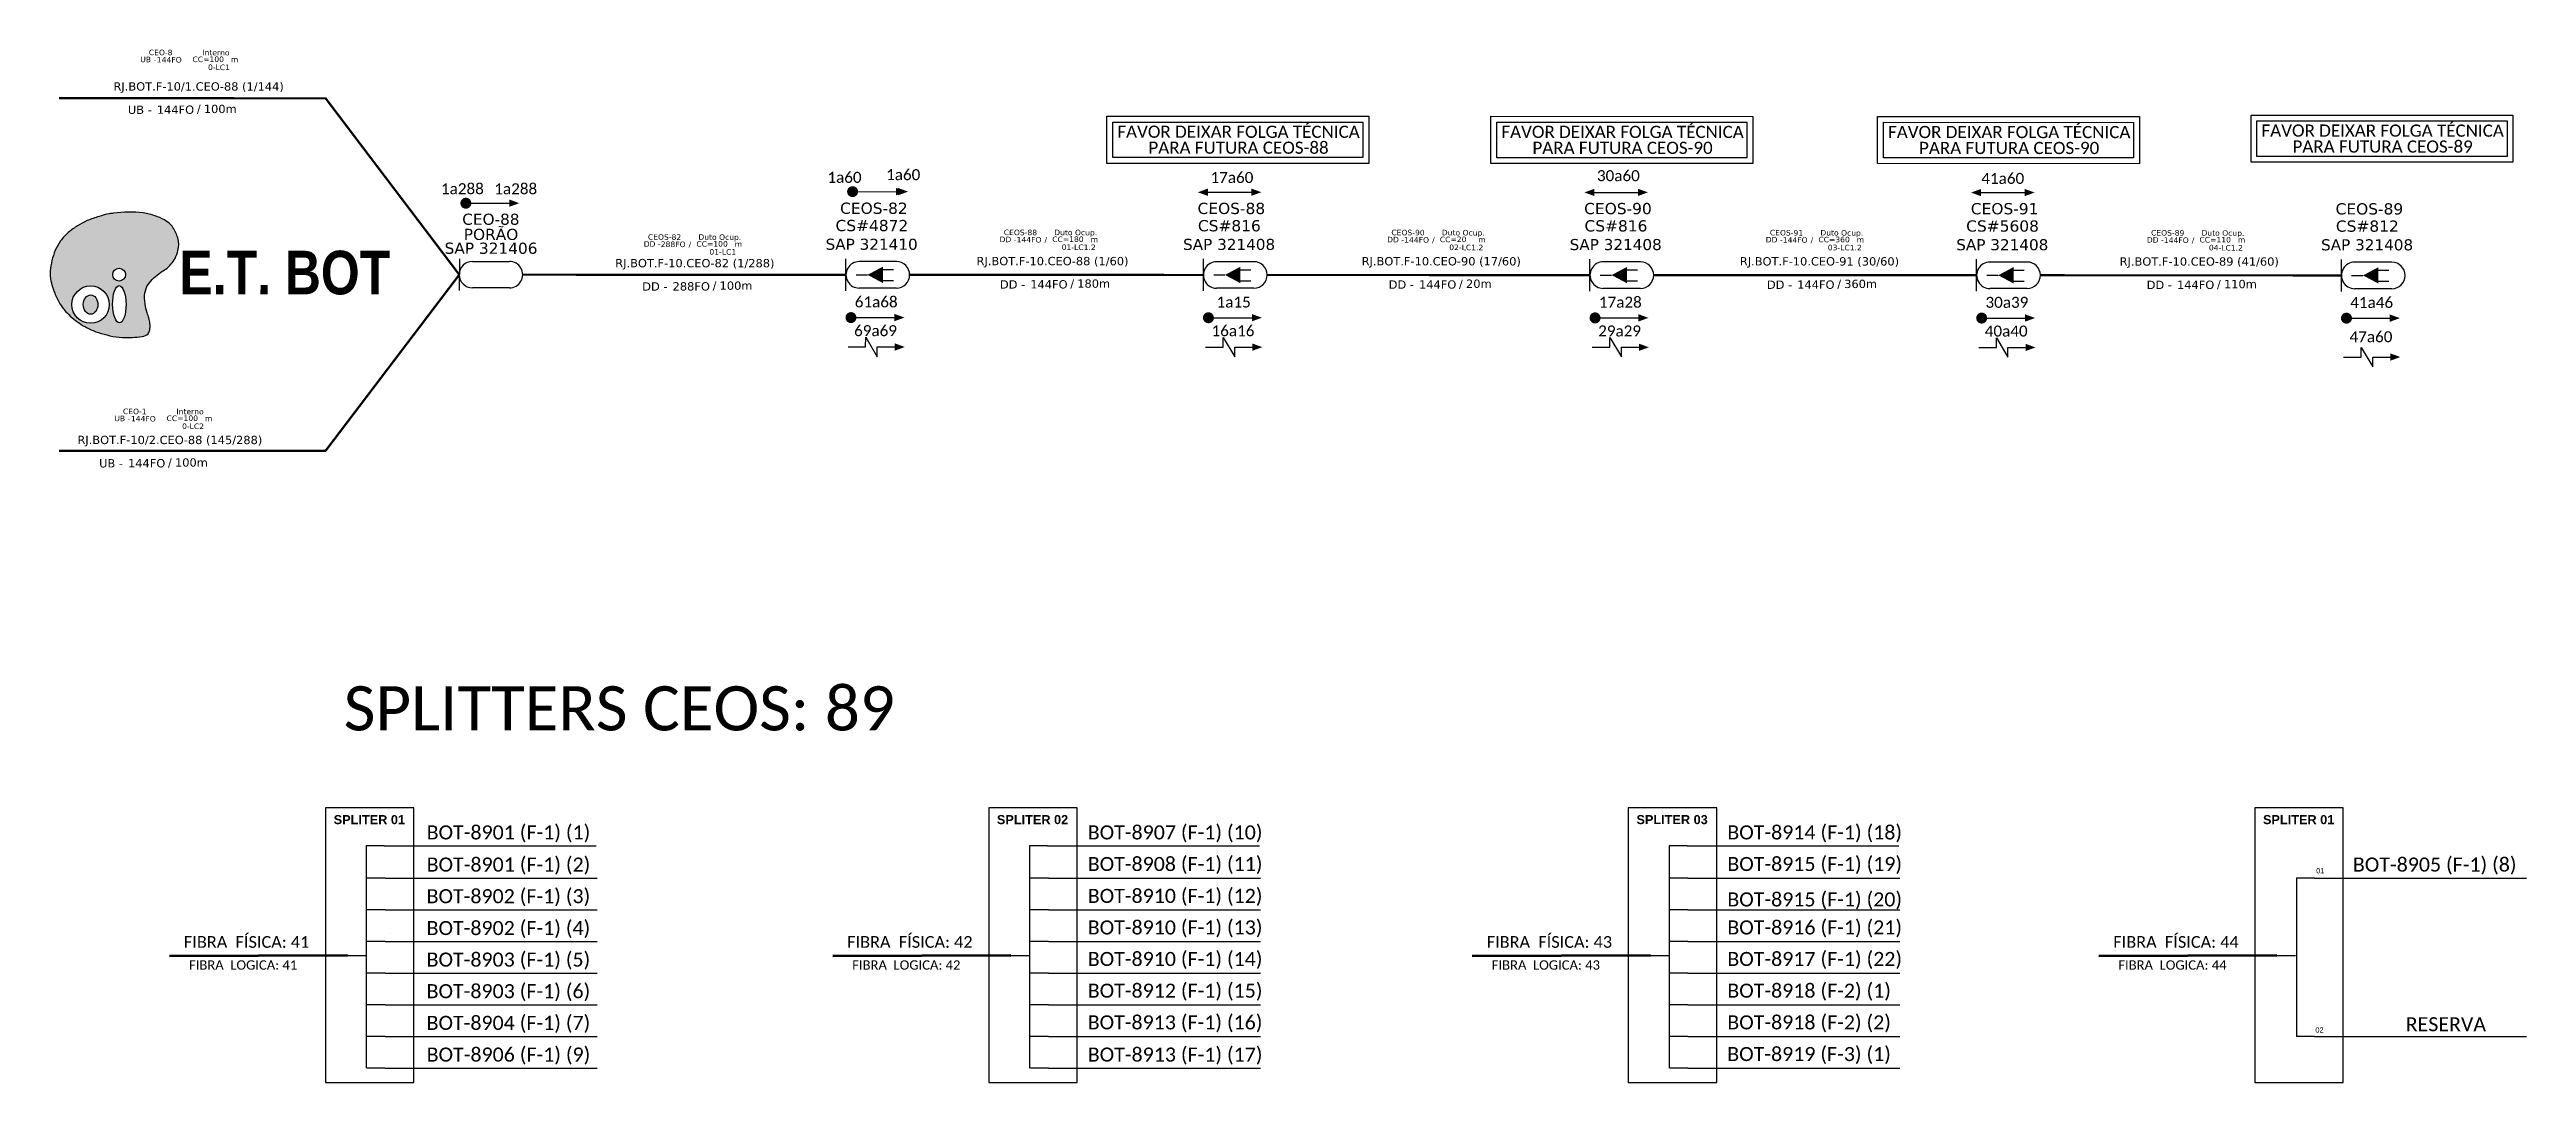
# Model space of a CAD drawing. Header units: millimetres. Extents: x 173500 to 235718, y 275831 to 364053.
# Drawn here: x 174985 to 223345, y 343879 to 364053 of the extents above; entities that cross this region are included whole.
import ezdxf
from ezdxf.enums import TextEntityAlignment as Align

# ---------------------------------------------------------------- set-up
doc = ezdxf.new("R2010")
doc.units = ezdxf.units.MM
doc.header["$LTSCALE"] = 0.1
doc.header["$MEASUREMENT"] = 0
for name, color, linetype in [('20.4-CEOS', 1, 'Continuous'), ('20.5-CABO AÉREO', 1, 'Continuous'), ('20.5-CEO', 1, 'Continuous'), ('E.T.', 7, 'Continuous'), ('label_cabos', 7, 'Continuous'), ('SETA', 7, 'Continuous')]:
    doc.layers.add(name, color=color, linetype=linetype)
doc.layers.add('40.1-ETIQUETAS', color=1, linetype='Continuous', lineweight=20)
doc.styles.add('siredit', font='verdana.ttf')
doc.styles.get("Standard").update_dxf_attribs({"font": 'arial.ttf'})
doc.styles.add('SWISS BIT', font='swisscb.ttf')

msp = doc.modelspace()

# ---------------------------------------------------------------- texts
at = {"color": 0, "attachment_point": 5, "rotation": 359.9784}
for s, insert, char_height, width in [('{\\fCalibri|b0|i0|c0|p34;FAVOR DEIXAR FOLGA TÉCNICA}', (198199, 362446), 238.05, 5071.61), ('{\\fCalibri|b0|i0|c0|p34;PARA FUTURA CEOS-88}', (198199, 362135), 238.05, 5071.61), ('{\\fCalibri|b0|i0|c0|p34;FAVOR DEIXAR FOLGA TÉCNICA}', (205697, 362443), 238.05, 5071.61), ('{\\fCalibri|b0|i0|c0|p34;PARA FUTURA CEOS-90}', (205697, 362132), 238.05, 5071.61), ('{\\fCalibri|b0|i0|c0|p34;FAVOR DEIXAR FOLGA TÉCNICA}', (213246, 362440), 238.05, 5071.61), ('{\\fCalibri|b0|i0|c0|p34;PARA FUTURA CEOS-90}', (213245, 362129), 238.05, 5071.61), ('{\\fCalibri|b0|i0|c0|p34;FAVOR DEIXAR FOLGA TÉCNICA}', (220537, 362468), 238.05, 5071.61), ('{\\fCalibri|b0|i0|c0|p34;PARA FUTURA CEOS-89}', (220537, 362157), 238.05, 5071.61), ('{\\fCalibri|b0|i0|c0|p34;\\C7;1a288}', (184087, 361332), 214.25, 2716.5), ('{\\fCalibri|b0|i0|c0|p34;\\C7;1a60}', (190506, 361555), 214.25, 2716.5), ('{\\fCalibri|b0|i0|c0|p34;\\C7;1a60}', (191652, 361608), 214.25, 2716.5), ('{\\fCalibri|b0|i0|c0|p34;17a60}', (198070, 361553), 214.25, 2716.5), ('{\\fCalibri|b0|i0|c0|p34;30a60}', (205615, 361588), 214.25, 2716.5), ('{\\fCalibri|b0|i0|c0|p34;\\C7;41a60}', (213120, 361535), 214.25, 2716.5), ('{\\fCalibri|b0|i0|c0|p34;\\C7;61a68}', (191125, 359123), 214.25, 2716.5), ('{\\fCalibri|b0|i0|c0|p34;\\C7;1a15}', (198104, 359120), 214.25, 2716.5), ('{\\fCalibri|b0|i0|c0|p34;\\C7;17a28}', (205653, 359117), 214.25, 2716.5), ('{\\fCalibri|b0|i0|c0|p34;\\C7;30a39}', (213201, 359114), 214.25, 2716.5), ('{\\fCalibri|b0|i0|c0|p34;\\C7;41a46}', (220323, 359112), 214.25, 2716.5), ('{\\fCalibri|b0|i0|c0|p34;\\C7;69a69}', (191112, 358561), 214.25, 2716.5), ('{\\fCalibri|b0|i0|c0|p34;\\C7;16a16}', (198091, 358559), 214.25, 2716.5), ('{\\fCalibri|b0|i0|c0|p34;\\C7;29a29}', (205639, 358555), 214.25, 2716.5), ('{\\fCalibri|b0|i0|c0|p34;\\C7;40a40}', (213187, 358553), 214.25, 2716.5), ('{\\fCalibri|b0|i0|c0|p34;\\C7;47a60}', (220309, 358442), 214.25, 2716.5)]:
    msp.add_mtext(s, dxfattribs=dict(at, insert=insert, char_height=char_height, width=width))
at = {"color": 5, "insert": (183046, 361333), "char_height": 214.25, "width": 2716.5, "attachment_point": 5, "rotation": 359.9784}
msp.add_mtext('{\\fCalibri|b0|i0|c0|p34;\\C7;1a288}', dxfattribs=at)
at = {"attachment_point": 5}
for s, insert, char_height, width in [('\\C7;\\fCalibri|b0|i0|c0|p34;SPLITTERS CEOS: 89', (186109, 351180), 864, 13166.6), ('{\\fArial|b1|i0|c0|p34;\\H1x;\\C10;SPLITER 01}', (181229, 349011), 177.53, 1728), ('\\C7;\\fCalibri|b0|i0|c0|p34;BOT-8901 (F-1) (1)', (183945, 348733), 274.32, 7147.84), ('\\C10;\\fArial|b1|i0|c0|p34;\\H1x;SPLITER 02', (194177, 349011), 177.53, 1728), ('\\C7;\\fCalibri|b0|i0|c0|p34;BOT-8907 (F-1) (10)', (196961, 348733), 274.32, 7147.84), ('\\C10;\\fArial|b1|i0|c0|p34;\\H1x;SPLITER 03', (206664, 349011), 177.53, 1728), ('\\C7;\\fCalibri|b0|i0|c0|p34;BOT-8914 (F-1) (18)', (209448, 348733), 274.32, 7147.84), ('\\C10;\\fArial|b1|i0|c0|p34;\\H1x;SPLITER 01', (218897, 349011), 177.53, 1728), ('\\C7;\\fArial|b0|i0|;\\H1.0273588255048;01 ', (181655, 348614), 177.53, 356.02), ('\\C7;\\fCalibri|b0|i0|c0|p34;BOT-8901 (F-1) (2)', (183945, 348105), 274.32, 7147.84), ('\\C7;\\fArial|b0|i0|;\\H1.0273588255048;01 ', (194604, 348614), 177.53, 356.02), ('\\C7;\\fCalibri|b0|i0|c0|p34;BOT-8908 (F-1) (11)', (196961, 348116), 274.32, 7147.84), ('\\C7;\\fArial|b0|i0|;\\H1.0273588255048;01 ', (207091, 348614), 177.53, 356.02), ('\\C7;\\fCalibri|b0|i0|c0|p34;BOT-8915 (F-1) (19)', (209448, 348116), 274.32, 7147.84), ('\\C7;\\fCalibri|b0|i0|c0|p34;BOT-8905 (F-1) (8)', (221553, 348105), 274.32, 7147.84), ('\\C7;\\fArial|b0|i0|;\\H1.0273588255048;02 ', (181650, 348014), 177.53, 375.82), ('\\C7;\\fArial|b0|i0|;\\H1.0273588255048;02 ', (194599, 348014), 177.53, 375.82), ('\\C7;\\fArial|b0|i0|;\\H1.0273588255048;02 ', (207085, 348014), 177.53, 375.82), ('\\C7;\\fArial|b0|i0;\\H0.578704x;01 ', (219319, 348014), 177.53, 375.82), ('\\C7;\\fArial|b0|i0|;\\H1.0273588255048;03 ', (181650, 347409), 177.53, 345.6), ('\\C7;\\fCalibri|b0|i0|c0|p34;BOT-8902 (F-1) (3)', (183944, 347487), 274.32, 7147.84), ('\\C7;\\fArial|b0|i0|;\\H1.0273588255048;03 ', (194599, 347409), 177.53, 345.6), ('\\C7;\\fCalibri|b0|i0|c0|p34;BOT-8910 (F-1) (12)', (196961, 347493), 274.32, 7147.84), ('\\C7;\\fArial|b0|i0|;\\H1.0273588255048;03 ', (207085, 347409), 177.53, 345.6), ('\\C7;\\fCalibri|b0|i0|c0|p34;BOT-8915 (F-1) (20)', (209448, 347424), 274.32, 7147.84), ('\\C7;\\fCalibri|b0|i0|c0|p34;FIBRA  FÍSICA: 41', (178833, 346622), 228.59, 3456), ('\\C7;\\fArial|b0|i0|;\\H1.0273588255048;04 ', (181635, 346795), 177.53, 375.82), ('\\C7;\\fCalibri|b0|i0|c0|p34;BOT-8902 (F-1) (4)', (183944, 346865), 274.32, 7147.84), ('\\C7;\\fCalibri|b0|i0|c0|p34;FIBRA  FÍSICA: 42', (191782, 346622), 228.59, 3456), ('\\C7;\\fArial|b0|i0|;\\H1.0273588255048;04 ', (194584, 346795), 177.53, 375.82), ('\\C7;\\fCalibri|b0|i0|c0|p34;BOT-8910 (F-1) (13)', (196961, 346877), 274.32, 7147.84), ('\\C7;\\fCalibri|b0|i0|c0|p34;FIBRA  FÍSICA: 43', (204268, 346622), 228.59, 3456), ('\\C7;\\fArial|b0|i0|;\\H1.0273588255048;04 ', (207070, 346795), 177.53, 375.82), ('\\C7;\\fCalibri|b0|i0|c0|p34;BOT-8916 (F-1) (21)', (209448, 346877), 274.32, 7147.84), ('\\C7;\\fCalibri|b0|i0|c0|p34;FIBRA  FÍSICA: 44', (216502, 346622), 228.59, 3456), ('\\C7;\\fCalibri|b0|i0|c0|p34;FIBRA  LOGICA: 41', (178764, 346172), 182.89, 3456), ('\\C7;\\fArial|b0|i0|;\\H1.0273588255048;1', (180788, 346539), 177.53, 175.84), ('\\C7;\\fCalibri|b0|i0|c0|p34;BOT-8903 (F-1) (5)', (183944, 346249), 274.32, 7147.84), ('\\C7;\\fCalibri|b0|i0|c0|p34;FIBRA  LOGICA: 42', (191713, 346172), 182.89, 3456), ('\\C7;\\fArial|b0|i0|;\\H1.0273588255048;1', (193737, 346539), 177.53, 175.84), ('\\C7;\\fCalibri|b0|i0|c0|p34;BOT-8910 (F-1) (14)', (196961, 346261), 274.32, 7147.84), ('\\C7;\\fCalibri|b0|i0|c0|p34;FIBRA  LOGICA: 43', (204199, 346172), 182.89, 3456), ('\\C7;\\fArial|b0|i0|;\\H1.0273588255048;1', (206223, 346539), 177.53, 175.84), ('\\C7;\\fCalibri|b0|i0|c0|p34;BOT-8917 (F-1) (22)', (209448, 346261), 274.32, 7147.84), ('\\C7;\\fCalibri|b0|i0|c0|p34;FIBRA  LOGICA: 44', (216432, 346172), 182.89, 3456), ('\\C7;\\fArial|b0|i0|;\\H1.0273588255048;1', (218456, 346539), 177.53, 175.84), ('\\C7;\\fArial|b0|i0|;\\H1.0273588255048;05 ', (181622, 346153), 177.53, 462.22), ('\\C7;\\fCalibri|b0|i0|c0|p34;BOT-8903 (F-1) (6)', (183944, 345632), 274.32, 7147.84), ('\\C7;\\fArial|b0|i0|;\\H1.0273588255048;05 ', (194571, 346153), 177.53, 462.22), ('\\C7;\\fCalibri|b0|i0|c0|p34;BOT-8912 (F-1) (15)', (196961, 345642), 274.32, 7147.84), ('\\C7;\\fArial|b0|i0|;\\H1.0273588255048;05 ', (207057, 346153), 177.53, 462.22), ('\\C7;\\fCalibri|b0|i0|c0|p34;BOT-8918 (F-2) (1)', (209339, 345642), 274.32, 7147.84), ('\\C7;\\fArial|b0|i0|;\\H1.0273588255048;06 ', (181635, 345539), 177.53, 375.82), ('\\C7;\\fArial|b0|i0|;\\H1.0273588255048;06 ', (194584, 345539), 177.53, 375.82), ('\\C7;\\fArial|b0|i0|;\\H1.0273588255048;06 ', (207070, 345539), 177.53, 375.82), ('\\C7;\\fArial|b0|i0|;\\H1.0273588255048;07 ', (181635, 344903), 177.53, 375.82), ('\\C7;\\fCalibri|b0|i0|c0|p34;BOT-8904 (F-1) (7)', (183944, 345013), 274.32, 7147.84), ('\\C7;\\fArial|b0|i0|;\\H1.0273588255048;07 ', (194584, 344903), 177.53, 375.82), ('\\C7;\\fCalibri|b0|i0|c0|p34;BOT-8913 (F-1) (16)', (196960, 345023), 274.32, 7147.84), ('\\C7;\\fArial|b0|i0|;\\H1.0273588255048;07 ', (207070, 344903), 177.53, 375.82), ('\\C7;\\fCalibri|b0|i0|c0|p34;BOT-8918 (F-2) (2)', (209339, 345023), 274.32, 7147.84), ('\\C7;\\fArial|b0|i0;\\H0.578704x;02 ', (219304, 344903), 177.53, 375.82), ('{\\fCalibri|b0|i0|c0|p34;\\C7;RESERVA}', (221771, 345014), 274.32, 7147.84), ('\\C7;\\fCalibri|b0|i0|c0|p34;BOT-8906 (F-1) (9)', (183945, 344394), 274.32, 7147.84), ('\\C7;\\fCalibri|b0|i0|c0|p34;BOT-8913 (F-1) (17)', (196961, 344394), 274.32, 7147.84), ('\\C7;\\fCalibri|b0|i0|c0|p34;BOT-8919 (F-3) (1)', (209338, 344404), 274.32, 7147.84), ('\\C7;\\fArial|b0|i0|;\\H1.0273588255048;08 ', (181635, 344298), 177.53, 375.82), ('\\C7;\\fArial|b0|i0|;\\H1.0273588255048;08 ', (194584, 344298), 177.53, 375.82), ('\\C7;\\fArial|b0|i0|;\\H1.0273588255048;08 ', (207070, 344298), 177.53, 375.82)]:
    msp.add_mtext(s, dxfattribs=dict(at, insert=insert, char_height=char_height, width=width))
at = {"layer": '20.4-CEOS', "color": 0, "style": 'siredit'}
for s, height, p in [('CEOS-82', 219.4, (191080, 360953)), ('CEOS-88', 219.4, (198059, 360950)), ('CEOS-90', 219.4, (205607, 360947)), ('CEOS-91', 219.4, (213156, 360944)), ('CEOS-89', 219.4, (220278, 360941)), ('SAP 321410', 216.4, (191036, 360250)), ('CS#4872', 219.4, (191041, 360615)), ('SAP 321408', 216.4, (198015, 360247)), ('CS#816', 219.4, (198020, 360612)), ('SAP 321408', 216.4, (205563, 360244)), ('CS#816', 219.4, (205568, 360609)), ('SAP 321408', 216.4, (213111, 360241)), ('CS#5608', 219.4, (213116, 360606)), ('SAP 321408', 216.4, (220233, 360239)), ('CS#812', 219.4, (220238, 360604))]:
    msp.add_text(s, height=height, rotation=359.9784, dxfattribs=at).set_placement(p, align=Align.MIDDLE_CENTER)
at = {"layer": '40.1-ETIQUETAS', "color": 0, "style": 'siredit'}
for s, p in [('RJ.BOT.F-10.CEO-82 (1/288)', (187584, 359881)), ('RJ.BOT.F-10.CEO-88 (1/60)', (194567, 359921)), ('RJ.BOT.F-10.CEO-90 (17/60)', (202157, 359918)), ('RJ.BOT.F-10.CEO-91 (30/60)', (209541, 359916)), ('RJ.BOT.F-10.CEO-89 (41/60)', (216956, 359913))]:
    msp.add_text(s, height=162.31, rotation=359.9784, dxfattribs=at).set_placement(p, align=Align.MIDDLE_CENTER)
for s, height, p in [('DD - ', 162.3, (187122, 359425)), ('288FO', 162.3, (187878, 359427)), ('/', 162, (188006, 359442)), ('DD - ', 162.3, (194105, 359465)), ('144FO', 162.3, (194861, 359467)), ('/', 162, (194989, 359482)), ('DD - ', 162.3, (201695, 359462)), ('144FO', 162.3, (202451, 359464)), ('/', 162, (202579, 359479)), ('DD - ', 162.3, (209079, 359459)), ('144FO', 162.3, (209835, 359461)), ('/', 162, (209963, 359476)), ('DD - ', 162.3, (216494, 359456)), ('144FO', 162.3, (217250, 359458)), ('/', 162, (217378, 359473))]:
    msp.add_text(s, height=height, rotation=359.9784, dxfattribs=at).set_placement(p, align=Align.MIDDLE_RIGHT)
for s, p in [('100m', (188067, 359442)), ('180m', (195050, 359482)), ('20m', (202640, 359479)), ('360m', (210024, 359476)), ('110m', (217439, 359473))]:
    msp.add_text(s, height=162.3, rotation=359.9784, dxfattribs=at).set_placement(p, align=Align.MIDDLE_LEFT)
at = {"layer": 'E.T.', "color": 40, "style": 'SWISS BIT'}
msp.add_text('E.T. BOT', height=850.6, rotation=359.9784, dxfattribs=at).set_placement((179579, 359272), align=Align.CENTER)

# ---------------------------------------------------------------- blocks, each defined once
blk = doc.blocks.new('ETIQUETA_RS5F')
at = {"layer": '40.1-ETIQUETAS', "color": 0, "style": 'siredit'}
blk.add_text('/', height=1.5, dxfattribs=at).set_placement((1.55, -1.95), align=Align.MIDDLE_RIGHT)
for tag, p in [('ETIQUETA_R_PRIMARIA', (1.18, 4.1)), ('ETIQUETA_R_SECUNDARIA', (1.18, 2.1)), ('F_ATIVAS/F_MORTAS', (1.11, -4.24))]:
    blk.add_attdef(tag, text='', height=1.5, dxfattribs=at).set_placement(p, align=Align.MIDDLE_CENTER)
for tag, p in [('TIPO_CABO', (-6.62, -2.12)), ('CAP_CABO', (0.37, -2.09))]:
    blk.add_attdef(tag, text='', height=1.5, dxfattribs=at).set_placement(p, align=Align.MIDDLE_RIGHT)
blk.add_attdef('METROS', text='', height=1.5, dxfattribs=at).set_placement((2.11, -1.95), align=Align.MIDDLE_LEFT)
for tag, p in [('FUSÃO_1', (0.82, -8.39)), ('FUSÃO_2', (0.82, -10.6)), ('FUSÃO_3', (0.82, -12.93)), ('FUSÃO_4', (0.82, -15.14)), ('FUSÃO_5', (0.82, -17.16))]:
    blk.add_attdef(tag, text='', height=1.5, dxfattribs=at).set_placement(p, align=Align.CENTER)
blk = doc.blocks.new('OI')
h = blk.add_hatch(color=40)
edge = h.paths.add_edge_path()
edge.add_spline(control_points=[(4.35, -0.67), (3.92, -0.99), (3.26, -1.5), (2.81, -2.59), (2.9, -3.5), (3.06, -4.27), (3.31, -4.85), (3.37, -5.39), (3.4, -5.88), (3.2, -6.4), (2.54, -6.61), (1.65, -6.63), (0.55, -6.67), (-0.56, -6.42), (-1.61, -6.14), (-2.77, -5.61), (-3.92, -4.77), (-4.89, -3.7), (-5.34, -2.65), (-5.6, -1.94), (-5.85, -0.96), (-5.71, 0.47), (-5.1, 2.02), (-4.14, 3.02), (-3.3, 3.61), (-2.37, 4.16), (-1.36, 4.44), (-0.56, 4.7), (0.79, 4.85), (2.24, 4.97), (3.79, 4.57), (4.67, 4.21), (5.44, 3.65), (5.76, 2.99), (6.03, 2.21), (6.01, 1.46), (5.72, 0.64), (5.31, 0.08), (4.88, -0.38), (4.51, -0.55), (4.35, -0.67)], knot_values=[0, 0, 0, 0, 1.60434, 2.417191, 3.427595, 4.282808, 4.776746, 5.304182, 5.888771, 6.258406, 6.858137, 7.79129, 8.986195, 10.124242, 11.187857, 12.242908, 13.953784, 15.414161, 16.515391, 17.349188, 17.675853, 19.552021, 21.515531, 22.568638, 23.63245, 24.621084, 25.782718, 26.745347, 27.142653, 29.870543, 31.004649, 31.921532, 32.709589, 33.801391, 34.042471, 35.192333, 35.971461, 36.628871, 37.254359, 37.836911, 37.836911, 37.836911, 37.836911], degree=3, periodic=0)
h.paths.add_polyline_path([(1.13, -0.87, -1), (-0.04, -0.87, -1)], flags=16)
edge = h.paths.add_edge_path(flags=16)
edge.add_ellipse((0.56, -3.59), major_axis=(-0.02, 1.71), ratio=0.361305, start_angle=0, end_angle=360)
h.paths.add_polyline_path([(-0.36, -3.62, -1), (-3.8, -3.62, -1)], flags=16)
edge = h.paths.add_edge_path(flags=0)
edge.add_ellipse((-2.08, -3.62), major_axis=(0, 0.885), ratio=0.758294, start_angle=0, end_angle=360)
at = {"color": 40}
for centre, radius in [((-2.08, -3.62), 1.72), ((0.54, -0.87), 0.587)]:
    blk.add_circle(centre, radius, dxfattribs=at)
blk.add_ellipse((0.56, -3.59), major_axis=(-0.02, 1.71), ratio=0.361305, dxfattribs=at)
blk.add_ellipse((-2.08, -3.62), major_axis=(0, 0.885), ratio=0.758294, start_param=-3.141592653589792, end_param=3.141592653589792, dxfattribs=at)
at = {"color": 40, "start_tangent": (-0.800898, -0.598801), "end_tangent": (-0.800898, -0.598801)}
blk.add_spline([(4.35, -0.67), (3.2, -1.78), (2.9, -2.54), (2.92, -3.55), (3.12, -4.38), (3.28, -4.85), (3.37, -5.37), (3.35, -5.95), (3.2, -6.29), (2.66, -6.55), (1.73, -6.63), (0.54, -6.62), (-0.58, -6.41), (-1.6, -6.11), (-2.56, -5.67), (-3.95, -4.67), (-4.89, -3.56), (-5.37, -2.56), (-5.64, -1.78), (-5.72, -1.46), (-5.63, 0.42), (-4.84, 2.22), (-4.13, 2.99), (-3.27, 3.62), (-2.4, 4.09), (-1.3, 4.47), (-0.37, 4.72), (0.02, 4.77), (2.75, 4.8), (3.85, 4.53), (4.69, 4.16), (5.31, 3.68), (5.85, 2.73), (5.93, 2.5), (5.94, 1.35), (5.67, 0.62), (5.29, 0.08), (4.84, -0.36), (4.35, -0.67)], degree=3, dxfattribs=at)
blk = doc.blocks.new('Inst CB DT OCUP CFOA-SM-DD-S-288-TS')
at = {"layer": 'label_cabos', "color": 0, "style": 'siredit'}
for tag, flags, p in [('ID_ATIVIDADE', 3, (1.31, 2.67)), ('FATOR', 1, (11.56, 2.55))]:
    blk.add_attdef(tag, text='', height=1, rotation=359.69, dxfattribs=dict(at, flags=flags)).set_placement(p, align=Align.MIDDLE_CENTER)
for tag, p in [('TIPO_CABO', (1.11, 0)), ('DESTINO_CABO', (3.13, 1.26)), ('CABO', (4.69, -0.05)), ('/', (7.71, -0.05)), ('LANCE', (10.41, 0.02)), ('TIPO_CABO', (13.11, 1.24)), ('UND', (16.46, 0)), ('FID', (13.65, -1.41))]:
    blk.add_attdef(tag, text='', height=1, rotation=359.69, dxfattribs=at).set_placement(p, align=Align.MIDDLE_CENTER)
blk.add_attdef('QTDE', (11.93, -0.45), '', height=1, rotation=359.69, dxfattribs=at)
blk = doc.blocks.new('Inst CB DT OCUP CFOA-SM-DD-S-144')
at = {"layer": 'label_cabos', "color": 0, "style": 'siredit'}
for tag, flags, p in [('ID_ATIVIDADE', 3, (1.31, 2.67)), ('FATOR', 1, (11.56, 2.55))]:
    blk.add_attdef(tag, text='', height=1, rotation=359.69, dxfattribs=dict(at, flags=flags)).set_placement(p, align=Align.MIDDLE_CENTER)
for tag, p in [('TIPO_CABO', (1.11, 0)), ('DESTINO_CABO', (3.13, 1.26)), ('CABO', (4.69, -0.05)), ('/', (7.71, -0.05)), ('LANCE', (10.41, 0.02)), ('TIPO_CABO', (13.11, 1.24)), ('UND', (16.46, 0)), ('FID', (13.65, -1.41))]:
    blk.add_attdef(tag, text='', height=1, rotation=359.69, dxfattribs=at).set_placement(p, align=Align.MIDDLE_CENTER)
blk.add_attdef('QTDE', (11.93, -0.45), '', height=1, rotation=359.69, dxfattribs=at)
blk = doc.blocks.new('Inst CB INT CFOI-SM-UB-144')
at = {"layer": 'label_cabos', "color": 0, "style": 'siredit'}
for tag, flags, p in [('ID_ATIVIDADE', 3, (1.31, 2.67)), ('/', 2, (7.71, -0.05)), ('FATOR', 1, (11.56, 2.55))]:
    blk.add_attdef(tag, text='', height=1, rotation=359.69, dxfattribs=dict(at, flags=flags)).set_placement(p, align=Align.MIDDLE_CENTER)
for tag, p in [('TIPO_CABO', (1.11, 0)), ('DESTINO_CABO', (3.13, 1.26)), ('CABO', (4.69, -0.05)), ('LANCE', (10.41, 0.02)), ('TIPO_CABO', (13.11, 1.24)), ('UND', (16.46, 0)), ('FID', (13.65, -1.41))]:
    blk.add_attdef(tag, text='', height=1, rotation=359.69, dxfattribs=at).set_placement(p, align=Align.MIDDLE_CENTER)
blk.add_attdef('QTDE', (11.93, -0.45), '', height=1, rotation=359.69, dxfattribs=at)
blk = doc.blocks.new('*U54')
at = {"layer": '20.5-CEO'}
for p, q in [((-1.56, 1.26), (1.8, 1.26)), ((1.8, -1.13), (-1.56, -1.13))]:
    blk.add_line(p, q, dxfattribs=at)
blk.add_lwpolyline([(-2.75, 1.51), (-2.75, -1.38)], dxfattribs=at)
for centre, start, end in [((-1.56, 0.07), 90, 270), ((1.8, 0.07), 270, 90)]:
    blk.add_arc(centre, 1.2, start, end, dxfattribs=at)
at = {"layer": '20.5-CEO', "color": 7, "style": 'siredit'}
for tag, p in [('FID', (0.11, 5.61)), ('LOCAL', (0.12, 4.23)), ('SAP', (0.12, 2.97)), ('FIBRAS_RESERVA', (0.12, -1.94))]:
    blk.add_attdef(tag, text='', height=1.01, dxfattribs=at).set_placement(p, align=Align.TOP_CENTER)
for tag, flags, p in [('ID_ATIVIDADE', 3, (0.11, -3.51)), ('FATOR', 1, (0.11, -4.82))]:
    blk.add_attdef(tag, text='', height=1.01, dxfattribs=dict(at, flags=flags)).set_placement(p, align=Align.TOP_CENTER)
at = {"layer": '20.5-CEO', "color": 7, "style": 'siredit', "flags": 3}
blk.add_attdef('QTDE', (-4.88, -7.06), '', height=1.01, dxfattribs=at)

# ---------------------------------------------------------------- linework, layer by layer
at = {"color": 7, "linetype": 'Continuous'}
for p, q in [((181169, 348500), (181169, 344157)), ((181521, 348500), (181169, 348500)), ((194118, 348500), (194118, 344157)), ((194470, 348500), (194118, 348500)), ((206604, 348500), (206604, 344157)), ((206956, 348500), (206604, 348500)), ((181539, 347871), (181187, 347871)), ((194488, 347871), (194136, 347871)), ((206974, 347871), (206622, 347871)), ((218856, 347871), (218856, 344778)), ((219207, 347871), (218856, 347871)), ((181539, 347252), (181187, 347252)), ((194488, 347252), (194136, 347252)), ((206974, 347252), (206622, 347252)), ((180804, 346357), (181168, 346357)), ((181539, 346630), (181187, 346630)), ((193753, 346357), (194117, 346357)), ((194488, 346630), (194136, 346630)), ((206240, 346357), (206603, 346357)), ((206974, 346630), (206622, 346630)), ((218473, 346357), (218836, 346357)), ((181539, 346014), (181187, 346014)), ((194488, 346014), (194136, 346014)), ((206974, 346014), (206622, 346014)), ((181539, 345397), (181187, 345397)), ((194488, 345397), (194136, 345397)), ((206974, 345397), (206622, 345397)), ((181539, 344778), (181187, 344778)), ((194488, 344778), (194136, 344778)), ((206974, 344778), (206622, 344778)), ((219207, 344778), (218856, 344778)), ((181539, 344160), (181187, 344160)), ((194488, 344160), (194136, 344160)), ((206974, 344160), (206622, 344160))]:
    msp.add_line(p, q, dxfattribs=at)
at = {"color": 10, "linetype": 'Continuous'}
for p, q in [((181521, 348500), (185658, 348498)), ((194470, 348500), (198607, 348498)), ((206956, 348500), (211093, 348498)), ((181539, 347871), (185676, 347870)), ((194488, 347871), (198625, 347870)), ((206974, 347871), (211111, 347870)), ((219207, 347871), (223345, 347870)), ((181539, 347253), (185676, 347252)), ((194488, 347253), (198625, 347252)), ((206974, 347253), (211111, 347252)), ((181539, 346631), (185676, 346630)), ((194488, 346631), (198625, 346630)), ((206974, 346631), (211111, 346630)), ((181539, 346015), (185676, 346014)), ((194488, 346015), (198625, 346014)), ((206974, 346015), (211111, 346014)), ((181539, 345398), (185676, 345397)), ((194488, 345398), (198625, 345397)), ((206974, 345398), (211111, 345397)), ((181539, 344779), (185676, 344778)), ((194488, 344779), (198625, 344778)), ((206974, 344779), (211111, 344778)), ((219207, 344779), (223345, 344778)), ((181539, 344160), (185676, 344159)), ((194487, 344160), (198625, 344159)), ((206974, 344160), (211111, 344159))]:
    msp.add_line(p, q, dxfattribs=at)
at = {"color": 1, "linetype": 'Continuous', "lineweight": 60}
for p, q in [((180804, 346357), (177326, 346346)), ((193753, 346357), (190275, 346346)), ((206240, 346357), (202761, 346346)), ((218473, 346357), (214995, 346346))]:
    msp.add_line(p, q, dxfattribs=at)
at = {"color": 3, "ltscale": 9e-07}
for points in [[(195630, 362751), (200741, 362749), (200741, 361827), (195630, 361829)], [(203128, 362748), (208239, 362746), (208239, 361825), (203128, 361827)], [(210677, 362745), (215787, 362743), (215787, 361822), (210676, 361824)], [(217968, 362773), (223079, 362771), (223078, 361850), (217968, 361852)], [(195744, 362637), (200627, 362635), (200627, 361941), (195743, 361943)], [(203242, 362634), (208125, 362632), (208125, 361938), (203242, 361940)], [(210790, 362631), (215674, 362630), (215673, 361935), (210790, 361937)], [(218082, 362659), (222965, 362657), (222965, 361963), (218081, 361965)]]:
    msp.add_lwpolyline(points, close=True, dxfattribs=at)
at = {"color": 0, "const_width": 107}
for points in [[(190611, 361277, 1), (190718, 361277, 1)], [(183060, 361051, 1), (183167, 361051, 1)], [(190579, 358817, 1), (190686, 358817, 1)], [(197558, 358814, 1), (197665, 358814, 1)], [(205106, 358811, 1), (205214, 358811, 1)], [(212655, 358808, 1), (212762, 358808, 1)], [(219777, 358806, 1), (219884, 358806, 1)]]:
    msp.add_lwpolyline(points, format="xyb", close=True, dxfattribs=at)
at = {"color": 0}
for points in [[(190919, 358243), (190920, 358432), (191146, 358054), (191146, 358243)], [(197898, 358240), (197899, 358430), (198125, 358051), (198125, 358240)], [(205447, 358237), (205447, 358427), (205673, 358048), (205673, 358237)], [(212995, 358234), (212995, 358424), (213221, 358045), (213222, 358234)], [(220117, 358047), (220117, 358236), (220343, 357858), (220344, 358047)]]:
    msp.add_lwpolyline(points, dxfattribs=at)
at = {"color": 7}
for points in [[(180372, 343879), (182100, 343879), (182100, 349244), (180372, 349244)], [(193321, 343879), (195049, 343879), (195049, 349244), (193321, 349244)], [(205808, 343879), (207536, 343879), (207536, 349244), (205808, 349244)], [(218041, 343879), (219769, 343879), (219769, 349244), (218041, 349244)]]:
    msp.add_lwpolyline(points, close=True, dxfattribs=at)
at = {"layer": '20.4-CEOS'}
for p, q in [((191519, 359911), (190793, 359911)), ((191519, 359393), (190793, 359393))]:
    msp.add_line(p, q, dxfattribs=at)
at = {"layer": '20.4-CEOS', "color": 252}
for p, q in [((198498, 359909), (197772, 359909)), ((206046, 359905), (205320, 359906)), ((213595, 359903), (212868, 359903)), ((220717, 359900), (219990, 359900)), ((198498, 359391), (197772, 359391)), ((206046, 359388), (205320, 359388)), ((213595, 359385), (212868, 359385)), ((220717, 359382), (219990, 359382))]:
    msp.add_line(p, q, dxfattribs=at)
at = {"layer": '20.4-CEOS'}
for points in [[(190534, 359340), (190534, 359965)], [(190735, 359652), (190955, 359652)], [(190735, 359652), (190955, 359652)], [(191242, 359755), (191462, 359755)], [(191242, 359755), (191462, 359755)], [(191242, 359539), (191462, 359539)], [(191242, 359539), (191462, 359539)]]:
    msp.add_lwpolyline(points, dxfattribs=at)
msp.add_lwpolyline([(190955, 359652, 0, 320, 0), (191255, 359652, 320, 320, 0)], format="xyseb", dxfattribs=at)
msp.add_lwpolyline([(190955, 359652, 0, 320, 0), (191255, 359652, 320, 320, 0)], format="xyseb", dxfattribs=at)
at = {"layer": '20.4-CEOS', "color": 252}
for points in [[(197513, 359338), (197513, 359962)], [(205061, 359335), (205061, 359959)], [(212609, 359332), (212609, 359956)], [(219731, 359329), (219731, 359954)], [(197714, 359650), (197934, 359650)], [(197714, 359650), (197934, 359650)], [(198221, 359752), (198441, 359752)], [(198221, 359752), (198441, 359752)], [(198221, 359537), (198441, 359537)], [(198221, 359537), (198441, 359537)], [(205262, 359647), (205483, 359647)], [(205262, 359647), (205483, 359647)], [(205769, 359749), (205990, 359749)], [(205769, 359749), (205990, 359749)], [(205769, 359534), (205990, 359534)], [(205769, 359534), (205990, 359534)], [(212810, 359644), (213031, 359644)], [(212810, 359644), (213031, 359644)], [(213317, 359531), (213538, 359531)], [(213317, 359531), (213538, 359531)], [(213318, 359746), (213538, 359746)], [(213318, 359746), (213538, 359746)], [(219932, 359641), (220153, 359641)], [(219932, 359641), (220153, 359641)], [(220439, 359528), (220660, 359528)], [(220439, 359528), (220660, 359528)], [(220440, 359744), (220660, 359744)], [(220440, 359744), (220660, 359744)]]:
    msp.add_lwpolyline(points, dxfattribs=at)
for points in [[(197934, 359650, 0, 320, 0), (198234, 359650, 320, 320, 0)], [(197934, 359650, 0, 320, 0), (198234, 359650, 320, 320, 0)], [(205483, 359647, 0, 320, 0), (205783, 359647, 320, 320, 0)], [(205483, 359647, 0, 320, 0), (205783, 359647, 320, 320, 0)], [(213031, 359644, 0, 320, 0), (213331, 359644, 320, 320, 0)], [(213031, 359644, 0, 320, 0), (213331, 359644, 320, 320, 0)], [(220153, 359641, 0, 320, 0), (220453, 359641, 320, 320, 0)], [(220153, 359641, 0, 320, 0), (220453, 359641, 320, 320, 0)]]:
    msp.add_lwpolyline(points, format="xyseb", dxfattribs=at)
at = {"layer": '20.4-CEOS'}
for centre, start, end in [((190793, 359652), 89.9784, 269.9784), ((191519, 359652), 269.9784, 89.9784)]:
    msp.add_arc(centre, 259, start, end, dxfattribs=at)
at = {"layer": '20.4-CEOS', "color": 252}
for centre, start, end in [((197772, 359650), 89.9784, 269.9784), ((198498, 359650), 269.9784, 89.9784), ((205320, 359647), 89.9784, 269.9784), ((206046, 359646), 269.9784, 89.9784), ((212868, 359644), 89.9784, 269.9784), ((213595, 359644), 269.9784, 89.9784), ((219990, 359641), 89.9784, 269.9784), ((220717, 359641), 269.9784, 89.9784)]:
    msp.add_arc(centre, 259, start, end, dxfattribs=at)
at = {"layer": '20.5-CABO AÉREO', "ltscale": 50, "const_width": 43.3}
for points in [[(175173, 363102), (180375, 363100), (182985, 359655)], [(175170, 356214), (180372, 356213), (182985, 359655)], [(184230, 359655), (190534, 359652)], [(191778, 359652), (197513, 359650)], [(198757, 359649), (205061, 359647)], [(206305, 359646), (212609, 359644)], [(213854, 359644), (219731, 359641)]]:
    msp.add_lwpolyline(points, dxfattribs=at)
at = {"layer": 'SETA', "color": 0}
for points in [[(190665, 361277), (191586, 361276)], [(190705, 361277), (191626, 361276)], [(197601, 361265), (198522, 361264)], [(205149, 361262), (206070, 361261)], [(212698, 361259), (213618, 361258)], [(183114, 361051), (184035, 361051)], [(190633, 358817), (191554, 358816)], [(197612, 358814), (198533, 358814)], [(205160, 358811), (206081, 358811)], [(212708, 358808), (213629, 358808)], [(219830, 358806), (220751, 358805)], [(190577, 358243), (190919, 358243)], [(191146, 358243), (191488, 358243)], [(197556, 358241), (197898, 358240)], [(198125, 358240), (198467, 358240)], [(205105, 358237), (205447, 358237)], [(205673, 358237), (206015, 358237)], [(212653, 358235), (212995, 358234)], [(213222, 358234), (213564, 358234)], [(219775, 358047), (220117, 358047)], [(220344, 358047), (220686, 358047)]]:
    msp.add_lwpolyline(points, dxfattribs=at)
for points in [[(191512, 361349), (191708, 361278), (191512, 361206)], [(191552, 361349), (191748, 361278), (191552, 361206)], [(197601, 361336), (197405, 361265), (197601, 361193)], [(198448, 361337), (198644, 361266), (198448, 361194)], [(205149, 361333), (204953, 361262), (205149, 361190)], [(205996, 361334), (206192, 361263), (205996, 361191)], [(212698, 361330), (212501, 361259), (212697, 361187)], [(213545, 361331), (213741, 361260), (213545, 361188)], [(183961, 361124), (184157, 361052), (183961, 360981)], [(191480, 358889), (191676, 358818), (191480, 358746)], [(198459, 358887), (198655, 358815), (198459, 358744)], [(206007, 358884), (206203, 358812), (206007, 358741)], [(213555, 358881), (213752, 358809), (213555, 358738)], [(220677, 358878), (220874, 358807), (220677, 358735)], [(191488, 358314), (191684, 358243), (191488, 358171)], [(198467, 358312), (198663, 358240), (198467, 358169)], [(206015, 358309), (206212, 358237), (206015, 358166)], [(213564, 358306), (213760, 358234), (213564, 358163)], [(220686, 358118), (220882, 358047), (220686, 357975)]]:
    msp.add_solid(points, dxfattribs=at)

# ---------------------------------------------------------------- block references
at = {"color": 6, "lineweight": 0}
ref = msp.add_blockref('Inst CB DT OCUP CFOA-SM-DD-S-144', (193602, 360344), dxfattribs=dict(at, xscale=108.2047170177385, yscale=108.2047170177385, zscale=108.2047170177385, rotation=359.978438753622))
ref.add_attrib('DESTINO_CABO', 'CEOS-88', dxfattribs={"layer": 'label_cabos', "color": 0, "height": 108.2, "rotation": 359.6684, "style": 'siredit'}).set_placement((193941, 360481), align=Align.MIDDLE_CENTER)
ref.add_attrib('TIPO_CABO', 'Duto Ocup.', dxfattribs={"layer": 'label_cabos', "color": 0, "height": 108.2, "rotation": 359.6684, "style": 'siredit'}).set_placement((195020, 360479), align=Align.MIDDLE_CENTER)
ref.add_attrib('/', '/', dxfattribs={"layer": 'label_cabos', "color": 0, "height": 108, "rotation": 359.6684, "style": 'siredit'}).set_placement((194436, 360339), align=Align.MIDDLE_CENTER)
ref.add_attrib('FID', '01-LC1.2', dxfattribs={"layer": 'label_cabos', "color": 0, "height": 108.2, "rotation": 359.6684, "style": 'siredit'}).set_placement((195078, 360191), align=Align.MIDDLE_CENTER)
ref.add_attrib('LANCE', 'CC=', dxfattribs={"layer": 'label_cabos', "color": 0, "height": 108.2, "rotation": 359.6684, "style": 'siredit'}).set_placement((194728, 360346), align=Align.MIDDLE_CENTER)
ref.add_attrib('UND', 'm', dxfattribs={"layer": 'label_cabos', "color": 0, "height": 108, "rotation": 359.6684, "style": 'siredit'}).set_placement((195383, 360344), align=Align.MIDDLE_CENTER)
ref.add_attrib('CABO', '144FO', dxfattribs={"layer": 'label_cabos', "color": 0, "height": 108.2, "rotation": 359.6684, "style": 'siredit'}).set_placement((194109, 360339), align=Align.MIDDLE_CENTER)
ref.add_attrib('TIPO_CABO', 'DD - ', dxfattribs={"layer": 'label_cabos', "color": 0, "height": 108.2, "rotation": 359.6684, "style": 'siredit'}).set_placement((193722, 360344), align=Align.MIDDLE_CENTER)
ref.add_attrib('QTDE', '180', (194892, 360295), dxfattribs={"layer": 'label_cabos', "color": 0, "height": 108.2, "rotation": 359.6684, "style": 'siredit'})
ref = msp.add_blockref('Inst CB DT OCUP CFOA-SM-DD-S-144', (201169, 360342), dxfattribs=dict(at, xscale=108.2047170177385, yscale=108.2047170177385, zscale=108.2047170177385, rotation=359.978438753622))
ref.add_attrib('DESTINO_CABO', 'CEOS-90', dxfattribs={"layer": 'label_cabos', "color": 0, "height": 108.2, "rotation": 359.6684, "style": 'siredit'}).set_placement((201508, 360478), align=Align.MIDDLE_CENTER)
ref.add_attrib('TIPO_CABO', 'Duto Ocup.', dxfattribs={"layer": 'label_cabos', "color": 0, "height": 108.2, "rotation": 359.6684, "style": 'siredit'}).set_placement((202588, 360476), align=Align.MIDDLE_CENTER)
ref.add_attrib('/', '/', dxfattribs={"layer": 'label_cabos', "color": 0, "height": 108, "rotation": 359.6684, "style": 'siredit'}).set_placement((202004, 360336), align=Align.MIDDLE_CENTER)
ref.add_attrib('FID', '02-LC1.2', dxfattribs={"layer": 'label_cabos', "color": 0, "height": 108.2, "rotation": 359.6684, "style": 'siredit'}).set_placement((202646, 360188), align=Align.MIDDLE_CENTER)
ref.add_attrib('LANCE', 'CC=', dxfattribs={"layer": 'label_cabos', "color": 0, "height": 108.2, "rotation": 359.6684, "style": 'siredit'}).set_placement((202295, 360344), align=Align.MIDDLE_CENTER)
ref.add_attrib('UND', 'm', dxfattribs={"layer": 'label_cabos', "color": 0, "height": 108, "rotation": 359.6684, "style": 'siredit'}).set_placement((202951, 360341), align=Align.MIDDLE_CENTER)
ref.add_attrib('CABO', '144FO', dxfattribs={"layer": 'label_cabos', "color": 0, "height": 108.2, "rotation": 359.6684, "style": 'siredit'}).set_placement((201676, 360336), align=Align.MIDDLE_CENTER)
ref.add_attrib('TIPO_CABO', 'DD - ', dxfattribs={"layer": 'label_cabos', "color": 0, "height": 108.2, "rotation": 359.6684, "style": 'siredit'}).set_placement((201289, 360341), align=Align.MIDDLE_CENTER)
ref.add_attrib('QTDE', '20', (202460, 360292), dxfattribs={"layer": 'label_cabos', "color": 0, "height": 108.2, "rotation": 359.6684, "style": 'siredit'})
ref = msp.add_blockref('Inst CB DT OCUP CFOA-SM-DD-S-144', (208560, 360339), dxfattribs=dict(at, xscale=108.2047170177385, yscale=108.2047170177385, zscale=108.2047170177385, rotation=359.978438753622))
ref.add_attrib('DESTINO_CABO', 'CEOS-91', dxfattribs={"layer": 'label_cabos', "color": 0, "height": 108.2, "rotation": 359.6684, "style": 'siredit'}).set_placement((208898, 360475), align=Align.MIDDLE_CENTER)
ref.add_attrib('TIPO_CABO', 'Duto Ocup.', dxfattribs={"layer": 'label_cabos', "color": 0, "height": 108.2, "rotation": 359.6684, "style": 'siredit'}).set_placement((209978, 360473), align=Align.MIDDLE_CENTER)
ref.add_attrib('/', '/', dxfattribs={"layer": 'label_cabos', "color": 0, "height": 108, "rotation": 359.6684, "style": 'siredit'}).set_placement((209394, 360333), align=Align.MIDDLE_CENTER)
ref.add_attrib('FID', '03-LC1.2', dxfattribs={"layer": 'label_cabos', "color": 0, "height": 108.2, "rotation": 359.6684, "style": 'siredit'}).set_placement((210036, 360185), align=Align.MIDDLE_CENTER)
ref.add_attrib('LANCE', 'CC=', dxfattribs={"layer": 'label_cabos', "color": 0, "height": 108.2, "rotation": 359.6684, "style": 'siredit'}).set_placement((209686, 360341), align=Align.MIDDLE_CENTER)
ref.add_attrib('UND', 'm', dxfattribs={"layer": 'label_cabos', "color": 0, "height": 108, "rotation": 359.6684, "style": 'siredit'}).set_placement((210341, 360338), align=Align.MIDDLE_CENTER)
ref.add_attrib('CABO', '144FO', dxfattribs={"layer": 'label_cabos', "color": 0, "height": 108.2, "rotation": 359.6684, "style": 'siredit'}).set_placement((209067, 360333), align=Align.MIDDLE_CENTER)
ref.add_attrib('TIPO_CABO', 'DD - ', dxfattribs={"layer": 'label_cabos', "color": 0, "height": 108.2, "rotation": 359.6684, "style": 'siredit'}).set_placement((208680, 360338), align=Align.MIDDLE_CENTER)
ref.add_attrib('QTDE', '360', (209850, 360289), dxfattribs={"layer": 'label_cabos', "color": 0, "height": 108.2, "rotation": 359.6684, "style": 'siredit'})
ref = msp.add_blockref('Inst CB DT OCUP CFOA-SM-DD-S-144', (216001, 360336), dxfattribs=dict(at, xscale=108.2047170177385, yscale=108.2047170177385, zscale=108.2047170177385, rotation=359.978438753622))
ref.add_attrib('DESTINO_CABO', 'CEOS-89', dxfattribs={"layer": 'label_cabos', "color": 0, "height": 108.2, "rotation": 359.6684, "style": 'siredit'}).set_placement((216340, 360473), align=Align.MIDDLE_CENTER)
ref.add_attrib('TIPO_CABO', 'Duto Ocup.', dxfattribs={"layer": 'label_cabos', "color": 0, "height": 108.2, "rotation": 359.6684, "style": 'siredit'}).set_placement((217419, 360470), align=Align.MIDDLE_CENTER)
ref.add_attrib('/', '/', dxfattribs={"layer": 'label_cabos', "color": 0, "height": 108, "rotation": 359.6684, "style": 'siredit'}).set_placement((216835, 360330), align=Align.MIDDLE_CENTER)
ref.add_attrib('FID', '04-LC1.2', dxfattribs={"layer": 'label_cabos', "color": 0, "height": 108.2, "rotation": 359.6684, "style": 'siredit'}).set_placement((217477, 360182), align=Align.MIDDLE_CENTER)
ref.add_attrib('LANCE', 'CC=', dxfattribs={"layer": 'label_cabos', "color": 0, "height": 108.2, "rotation": 359.6684, "style": 'siredit'}).set_placement((217127, 360338), align=Align.MIDDLE_CENTER)
ref.add_attrib('UND', 'm', dxfattribs={"layer": 'label_cabos', "color": 0, "height": 108, "rotation": 359.6684, "style": 'siredit'}).set_placement((217782, 360336), align=Align.MIDDLE_CENTER)
ref.add_attrib('CABO', '144FO', dxfattribs={"layer": 'label_cabos', "color": 0, "height": 108.2, "rotation": 359.6684, "style": 'siredit'}).set_placement((216508, 360330), align=Align.MIDDLE_CENTER)
ref.add_attrib('TIPO_CABO', 'DD - ', dxfattribs={"layer": 'label_cabos', "color": 0, "height": 108.2, "rotation": 359.6684, "style": 'siredit'}).set_placement((216121, 360335), align=Align.MIDDLE_CENTER)
ref.add_attrib('QTDE', '110', (217292, 360286), dxfattribs={"layer": 'label_cabos', "color": 0, "height": 108.2, "rotation": 359.6684, "style": 'siredit'})
at = {"layer": '20.5-CEO', "color": 0, "lineweight": 0}
ref = msp.add_blockref('*U54', (183578, 359641), dxfattribs=dict(at, xscale=215.3087248301775, yscale=215.3087248301674, zscale=215.3087248301674, rotation=359.978438753622))
ref.add_attrib('LOCAL', 'PORÃO', dxfattribs={"color": 7, "height": 218.3, "rotation": 359.9784, "style": 'siredit'}).set_placement((183605, 360552), align=Align.TOP_CENTER)
ref.add_attrib('SAP', 'SAP 321406', dxfattribs={"color": 7, "height": 218.3, "rotation": 359.9784, "style": 'siredit'}).set_placement((183605, 360281), align=Align.TOP_CENTER)
ref.add_attrib('FID', 'CEO-88', dxfattribs={"layer": '20.4-CEOS', "color": 7, "height": 217.4, "rotation": 359.9784, "style": 'siredit'}).set_placement((183602, 360847), align=Align.TOP_CENTER)
at = {"layer": '40.1-ETIQUETAS', "color": 0}
ref = msp.add_blockref('ETIQUETA_RS5F', (177768, 363104), dxfattribs=dict(at, xscale=108.2047170177385, yscale=108.2047170177385, zscale=108.2047170177385, rotation=359.978438753622))
ref.add_attrib('ETIQUETA_R_SECUNDARIA', 'RJ.BOT.F-10/1.CEO-88 (1/144)', dxfattribs={"color": 0, "height": 162.31, "rotation": 359.9784, "style": 'siredit'}).set_placement((177896, 363332), align=Align.MIDDLE_CENTER)
ref.add_attrib('TIPO_CABO', 'UB - ', dxfattribs={"color": 0, "height": 162.3, "rotation": 359.9784, "style": 'siredit'}).set_placement((177052, 362876), align=Align.MIDDLE_RIGHT)
ref.add_attrib('CAP_CABO', '144FO', dxfattribs={"color": 0, "height": 162.3, "rotation": 359.9784, "style": 'siredit'}).set_placement((177808, 362878), align=Align.MIDDLE_RIGHT)
ref.add_attrib('METROS', '100m', dxfattribs={"color": 0, "height": 162.3, "rotation": 359.9784, "style": 'siredit'}).set_placement((177997, 362893), align=Align.MIDDLE_LEFT)
ref = msp.add_blockref('ETIQUETA_RS5F', (177205, 356200), dxfattribs=dict(at, xscale=108.2047170177385, yscale=108.2047170177385, zscale=108.2047170177385, rotation=359.978438753622))
ref.add_attrib('ETIQUETA_R_SECUNDARIA', 'RJ.BOT.F-10/2.CEO-88 (145/288)', dxfattribs={"color": 0, "height": 162.31, "rotation": 359.9784, "style": 'siredit'}).set_placement((177334, 356428), align=Align.MIDDLE_CENTER)
ref.add_attrib('TIPO_CABO', 'UB - ', dxfattribs={"color": 0, "height": 162.3, "rotation": 359.9784, "style": 'siredit'}).set_placement((176490, 355971), align=Align.MIDDLE_RIGHT)
ref.add_attrib('CAP_CABO', '144FO', dxfattribs={"color": 0, "height": 162.3, "rotation": 359.9784, "style": 'siredit'}).set_placement((177245, 355973), align=Align.MIDDLE_RIGHT)
ref.add_attrib('METROS', '100m', dxfattribs={"color": 0, "height": 162.3, "rotation": 359.9784, "style": 'siredit'}).set_placement((177434, 355988), align=Align.MIDDLE_LEFT)
at = {"layer": 'E.T.', "color": 7, "xscale": 212.6535319461473, "yscale": 212.6535302579463, "zscale": 212.6535301134612, "rotation": 359.978438753622}
msp.add_blockref('OI', (176229, 359841), dxfattribs=at)
at = {"layer": 'label_cabos', "color": 6, "lineweight": 0}
ref = msp.add_blockref('Inst CB INT CFOI-SM-UB-144', (176816, 363859), dxfattribs=dict(at, xscale=108.2047170177385, yscale=108.2047170177385, zscale=108.2047170177385, rotation=359.978438753622))
ref.add_attrib('DESTINO_CABO', 'CEO-8', dxfattribs={"color": 0, "height": 108.2, "rotation": 359.6684, "style": 'siredit'}).set_placement((177155, 363996), align=Align.MIDDLE_CENTER)
ref.add_attrib('CABO', '144FO', dxfattribs={"color": 0, "height": 108.2, "rotation": 359.6684, "style": 'siredit'}).set_placement((177323, 363853), align=Align.MIDDLE_CENTER)
ref.add_attrib('TIPO_CABO', 'Interno', dxfattribs={"color": 0, "height": 108.2, "rotation": 359.6684, "style": 'siredit'}).set_placement((178234, 363993), align=Align.MIDDLE_CENTER)
ref.add_attrib('FID', '0-LC1', dxfattribs={"color": 0, "height": 108.2, "rotation": 359.6684, "style": 'siredit'}).set_placement((178293, 363706), align=Align.MIDDLE_CENTER)
ref.add_attrib('LANCE', 'CC=', dxfattribs={"color": 0, "height": 108.2, "rotation": 359.6684, "style": 'siredit'}).set_placement((177942, 363861), align=Align.MIDDLE_CENTER)
ref.add_attrib('UND', 'm', dxfattribs={"color": 0, "height": 108, "rotation": 359.6684, "style": 'siredit'}).set_placement((178597, 363859), align=Align.MIDDLE_CENTER)
ref.add_attrib('TIPO_CABO', 'UB - ', dxfattribs={"color": 0, "height": 108.2, "rotation": 359.6684, "style": 'siredit'}).set_placement((176936, 363859), align=Align.MIDDLE_CENTER)
ref.add_attrib('QTDE', '100', (178107, 363810), dxfattribs={"color": 0, "height": 108.2, "rotation": 359.6684, "style": 'siredit'})
ref = msp.add_blockref('Inst CB DT OCUP CFOA-SM-DD-S-288-TS', (186654, 360254), dxfattribs=dict(at, xscale=108.2047170177385, yscale=108.2047170177385, zscale=108.2047170177385, rotation=359.978438753622))
ref.add_attrib('DESTINO_CABO', 'CEOS-82', dxfattribs={"color": 0, "height": 108.2, "rotation": 359.6684, "style": 'siredit'}).set_placement((186993, 360391), align=Align.MIDDLE_CENTER)
ref.add_attrib('TIPO_CABO', 'Duto Ocup.', dxfattribs={"color": 0, "height": 108.2, "rotation": 359.6684, "style": 'siredit'}).set_placement((188072, 360389), align=Align.MIDDLE_CENTER)
ref.add_attrib('/', '/', dxfattribs={"color": 0, "height": 108, "rotation": 359.6684, "style": 'siredit'}).set_placement((187488, 360249), align=Align.MIDDLE_CENTER)
ref.add_attrib('FID', '01-LC1', dxfattribs={"color": 0, "height": 108.2, "rotation": 359.6684, "style": 'siredit'}).set_placement((188130, 360101), align=Align.MIDDLE_CENTER)
ref.add_attrib('LANCE', 'CC=', dxfattribs={"color": 0, "height": 108.2, "rotation": 359.6684, "style": 'siredit'}).set_placement((187780, 360256), align=Align.MIDDLE_CENTER)
ref.add_attrib('UND', 'm', dxfattribs={"color": 0, "height": 108, "rotation": 359.6684, "style": 'siredit'}).set_placement((188435, 360254), align=Align.MIDDLE_CENTER)
ref.add_attrib('CABO', '288FO', dxfattribs={"color": 0, "height": 108.2, "rotation": 359.6684, "style": 'siredit'}).set_placement((187161, 360249), align=Align.MIDDLE_CENTER)
ref.add_attrib('TIPO_CABO', 'DD - ', dxfattribs={"color": 0, "height": 108.2, "rotation": 359.6684, "style": 'siredit'}).set_placement((186774, 360254), align=Align.MIDDLE_CENTER)
ref.add_attrib('QTDE', '100', (187944, 360205), dxfattribs={"color": 0, "height": 108.2, "rotation": 359.6684, "style": 'siredit'})
ref = msp.add_blockref('Inst CB INT CFOI-SM-UB-144', (176310, 356848), dxfattribs=dict(at, xscale=108.2047170177385, yscale=108.2047170177385, zscale=108.2047170177385, rotation=359.978438753622))
ref.add_attrib('DESTINO_CABO', 'CEO-1', dxfattribs={"color": 0, "height": 108.2, "rotation": 359.6684, "style": 'siredit'}).set_placement((176649, 356985), align=Align.MIDDLE_CENTER)
ref.add_attrib('CABO', '144FO', dxfattribs={"color": 0, "height": 108.2, "rotation": 359.6684, "style": 'siredit'}).set_placement((176817, 356843), align=Align.MIDDLE_CENTER)
ref.add_attrib('TIPO_CABO', 'Interno', dxfattribs={"color": 0, "height": 108.2, "rotation": 359.6684, "style": 'siredit'}).set_placement((177728, 356983), align=Align.MIDDLE_CENTER)
ref.add_attrib('FID', '0-LC2', dxfattribs={"color": 0, "height": 108.2, "rotation": 359.6684, "style": 'siredit'}).set_placement((177787, 356695), align=Align.MIDDLE_CENTER)
ref.add_attrib('LANCE', 'CC=', dxfattribs={"color": 0, "height": 108.2, "rotation": 359.6684, "style": 'siredit'}).set_placement((177436, 356850), align=Align.MIDDLE_CENTER)
ref.add_attrib('UND', 'm', dxfattribs={"color": 0, "height": 108, "rotation": 359.6684, "style": 'siredit'}).set_placement((178091, 356848), align=Align.MIDDLE_CENTER)
ref.add_attrib('TIPO_CABO', 'UB - ', dxfattribs={"color": 0, "height": 108.2, "rotation": 359.6684, "style": 'siredit'}).set_placement((176430, 356848), align=Align.MIDDLE_CENTER)
ref.add_attrib('QTDE', '100', (177601, 356799), dxfattribs={"color": 0, "height": 108.2, "rotation": 359.6684, "style": 'siredit'})

msp.set_redraw_order([(e.dxf.handle, doc.entitydb.next_handle()) for e in msp.query("TEXT MTEXT ATTDEF DIMENSION ARC_DIMENSION")])  # texts and dimensions are drawn at this point

doc.saveas('drawing.dxf')
